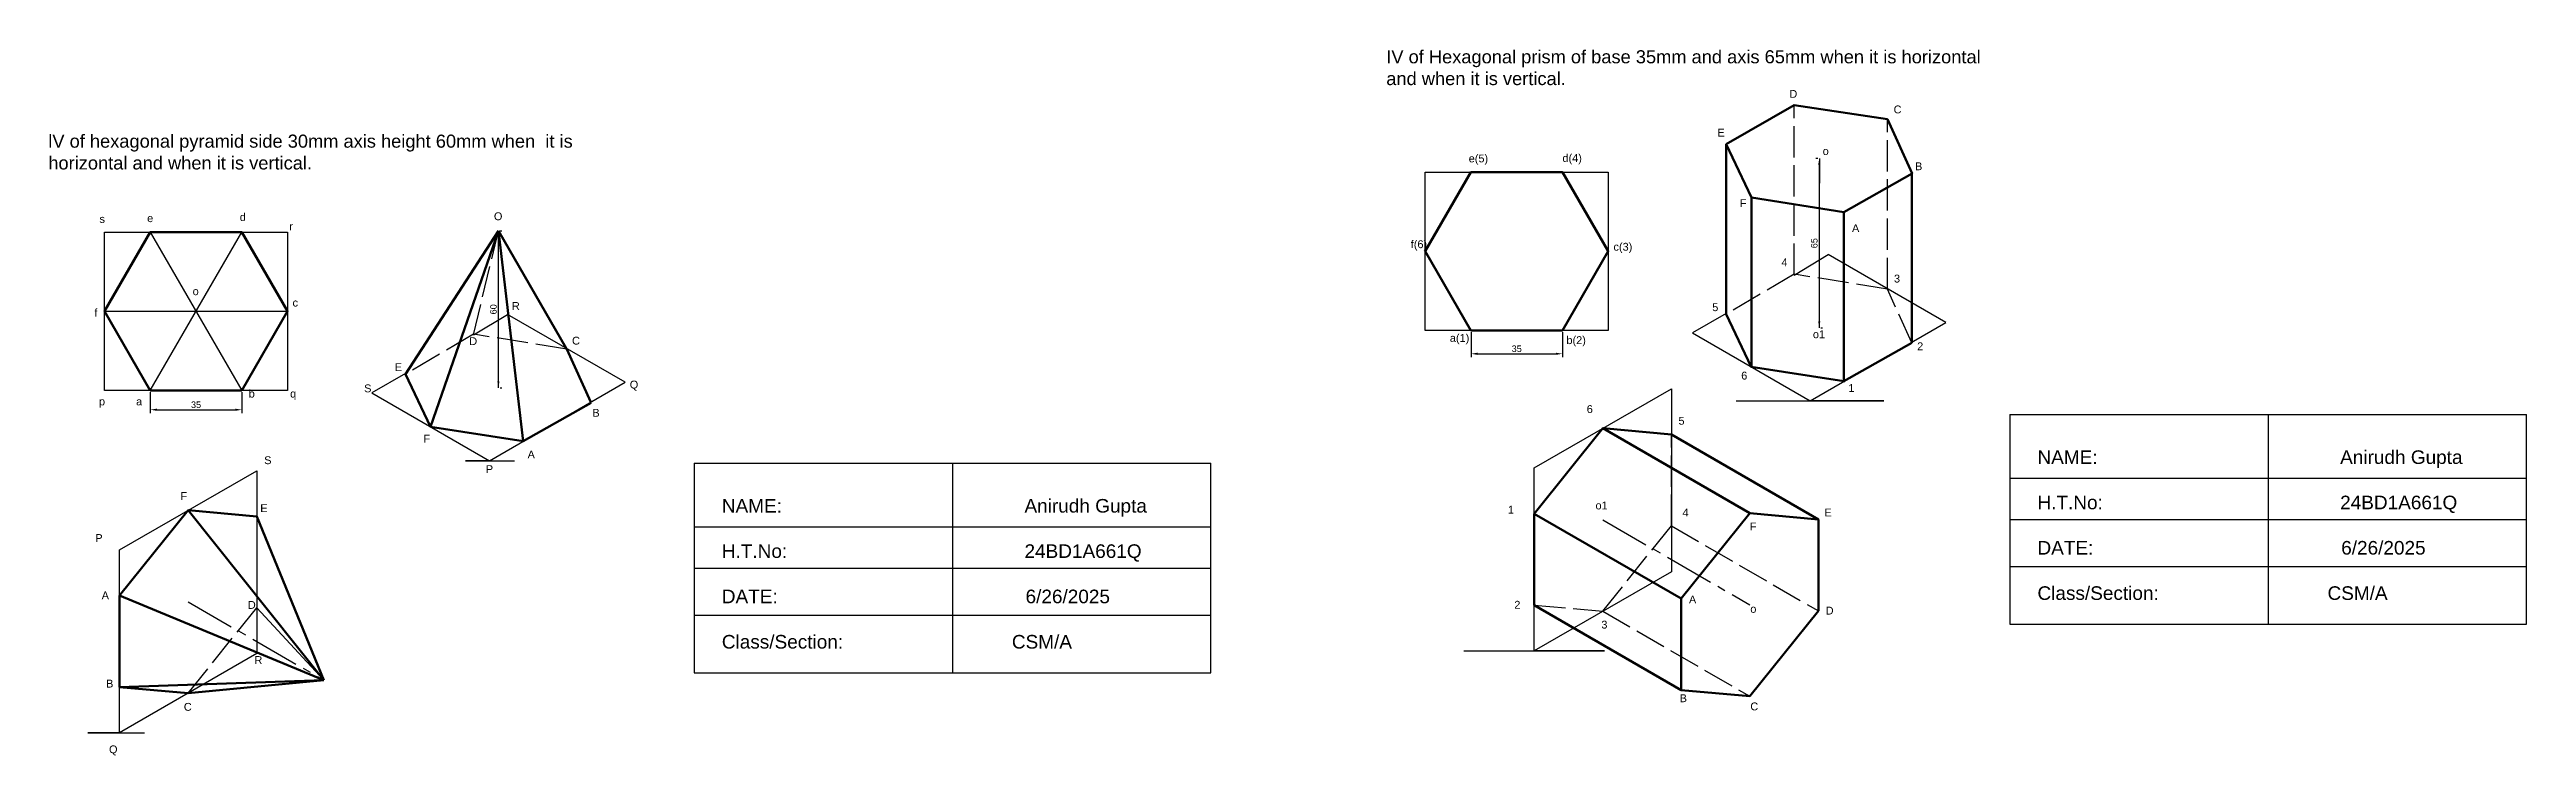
# Model space of a CAD drawing. Header units: millimetres. Extents: x 49 to 4311, y 158 to 1129.
# Drawn here: x 2784 to 3732, y 583 to 853 of the extents above; entities that cross this region are included whole.
import ezdxf

# ---------------------------------------------------------------- set-up
doc = ezdxf.new("R2010")
doc.units = ezdxf.units.MM
doc.header["$MEASUREMENT"] = 0
doc.header["$PDMODE"] = 34
doc.linetypes.add('ACAD_ISO02W100', pattern=[15, 12, -3])
doc.linetypes.add('CENTER2', pattern=[28.575, 19.05, -3.175, 3.175, -3.175])
doc.styles.get("Standard").update_dxf_attribs({"font": 'arial.ttf'})
doc.dimstyles.new('ISO-25', dxfattribs={"dimtxt": 2.5, "dimasz": 2.5, "dimexe": 1.25, "dimexo": 0.625, "dimtad": 1, "dimtxsty": 'Standard', "dimcen": 2.5, "dimadec": 0, "dimazin": 0, "dimtfac": 1, "dimtmove": 0, "dimatfit": 3, "dimfxl": 1, "dimarcsym": 0})

msp = doc.modelspace()

# ---------------------------------------------------------------- texts
for s, p in [('D', (3449.443, 834.944)), ('C', (3489.343, 828.989)), ('E', (3421.874, 820.126)), ('o', (3462.189, 813.064)), ('e(5)', (3326.709, 810.25)), ('d(4)', (3362.591, 810.389)), ('B', (3497.517, 807.248)), ('s', (2802.72, 787.085)), ('e', (2820.956, 787.396)), ('d', (2856.393, 787.81)), ('O', (2953.658, 788.128)), ('F', (3430.464, 793.123)), ('r', (2875.355, 784.289)), ('f(6)', (3304.543, 777.43)), ('c(3)', (3382.125, 776.461)), ('A', (3473.411, 783.567)), ('4', (3446.389, 770.506)), ('o', (2838.364, 759.432)), ('3', (3489.475, 764.275)), ('f', (2800.751, 751.25)), ('c', (2876.598, 755.082)), ('R', (2960.531, 753.807)), ('5', (3419.928, 753.335)), ('D', (2944.216, 740.343)), ('C', (2983.558, 740.535)), ('a(1)', (3319.505, 741.564)), ('b(2)', (3364.115, 740.733)), ('o1', (3458.449, 742.993)), ('2', (3498.341, 738.379)), ('E', (2915.709, 730.41)), ('6', (3431.011, 727.162)), ('b', (2859.812, 720.282)), ('q', (2875.666, 720.282)), ('S', (2903.999, 722.287)), ('Q', (3005.652, 723.738)), ('1', (3472.019, 722.454)), ('p', (2802.513, 717.278)), ('a', (2816.708, 717.278)), ('B', (2991.338, 712.955)), ('6', (3371.893, 714.357)), ('5', (3406.993, 709.888)), ('F', (2926.705, 703.04)), ('S', (2865.745, 694.797)), ('P', (2950.573, 691.389)), ('A', (2966.547, 696.988)), ('F', (2833.681, 681.112)), ('E', (2864.241, 676.445)), ('1', (3341.712, 675.852)), ('o1', (3375.247, 677.485)), ('4', (3408.558, 674.803)), ('E', (3462.884, 674.803)), ('P', (2801.108, 665.029)), ('F', (3434.268, 669.44)), ('A', (2803.548, 643.097)), ('D', (2859.481, 639.446)), ('2', (3344.171, 639.495)), ('A', (3411.017, 641.506)), ('o', (3434.492, 637.93)), ('D', (3463.332, 637.26)), ('3', (3377.483, 631.897)), ('R', (2862.022, 618.348)), ('B', (2805.242, 609.336)), ('B', (3407.44, 603.739)), ('C', (2834.994, 600.446)), ('C', (3434.492, 600.611)), ('Q', (2806.353, 584.182))]:
    msp.add_text(s, height=3).set_placement(p)
at = {"attachment_point": 1}
for s, width, gutter_width, insert, char_height in [('IV of Hexagonal prism of base 35mm and axis 65mm when it is horizontal and when it is vertical. ', 238.07713, 15, (3295.174, 853.14), 5), ('lV of hexagonal pyramid side 30mm axis height 60mm when  it is horizontal and when it is vertical. ', 202.3975, 15, (2783.125, 820.865), 5), ('NAME:                                              Anirudh Gupta\\P\\PH.T.No:                                             24BD1A661Q\\P\\PDATE:                                               6/26/2025\\P\\PClass/Section:                                CSM/A', 175.89946, 12.5, (3544.394, 700.075), 5.2), ('NAME:                                              Anirudh Gupta\\P\\PH.T.No:                                             24BD1A661Q\\P\\PDATE:                                               6/26/2025\\P\\PClass/Section:                                CSM/A', 175.89946, 12.5, (3040.886, 681.459), 5.2)]:
    msp.add_mtext_dynamic_manual_height_columns(s, width=width, gutter_width=gutter_width, heights=[0], dxfattribs=dict(at, insert=insert, char_height=char_height))

# ---------------------------------------------------------------- blocks, each defined once
blk = doc.blocks.new('*D41')
at = {"color": 0, "lineweight": -2, "transparency": 16777216}
for p, q in [((2822.17, 722.35), (2822.17, 714.36)), ((2857.17, 722.35), (2857.17, 714.36)), ((2824.67, 715.61), (2854.67, 715.61))]:
    blk.add_line(p, q, dxfattribs=at)
at = {"color": 0, "transparency": 16777216}
for points in [[(2824.67, 716.03), (2824.67, 715.2), (2822.17, 715.61)], [(2854.67, 716.03), (2854.67, 715.2), (2857.17, 715.61)]]:
    blk.add_solid(points, dxfattribs=at)
at = {"layer": 'Defpoints', "color": 0, "transparency": 16777216}
for p in [(2822.17, 722.98), (2857.17, 722.98), (2857.17, 715.61)]:
    blk.add_point(p, dxfattribs=at)
at = {"color": 0, "transparency": 16777216, "insert": (2839.67, 717.51), "char_height": 2.5, "attachment_point": 5}
blk.add_mtext('35', dxfattribs=at)
blk = doc.blocks.new('*D42')
at = {"color": 0, "lineweight": -2, "transparency": 16777216}
for p, q in [((2955.38, 726.52), (2955.38, 781.52)), ((2956.01, 784.02), (2956.63, 784.02)), ((2956.01, 724.02), (2956.63, 724.02))]:
    blk.add_line(p, q, dxfattribs=at)
at = {"color": 0, "transparency": 16777216}
for points in [[(2954.97, 781.52), (2955.8, 781.52), (2955.38, 784.02)], [(2954.97, 726.52), (2955.8, 726.52), (2955.38, 724.02)]]:
    blk.add_solid(points, dxfattribs=at)
at = {"layer": 'Defpoints', "color": 0, "transparency": 16777216}
for p in [(2955.38, 784.02), (2955.38, 784.02), (2955.38, 724.02)]:
    blk.add_point(p, dxfattribs=at)
at = {"color": 0, "transparency": 16777216, "insert": (2953.48, 754.02), "char_height": 2.5, "attachment_point": 5, "rotation": 90}
blk.add_mtext('60', dxfattribs=at)
blk = doc.blocks.new('*D43')
at = {"color": 0, "lineweight": -2, "transparency": 16777216}
for p, q in [((3327.6, 745.3), (3327.6, 735.77)), ((3362.6, 745.3), (3362.6, 735.77)), ((3330.1, 737.02), (3360.1, 737.02))]:
    blk.add_line(p, q, dxfattribs=at)
at = {"color": 0, "transparency": 16777216}
for points in [[(3330.1, 737.44), (3330.1, 736.61), (3327.6, 737.02)], [(3360.1, 737.44), (3360.1, 736.61), (3362.6, 737.02)]]:
    blk.add_solid(points, dxfattribs=at)
at = {"layer": 'Defpoints', "color": 0, "transparency": 16777216}
for p in [(3327.6, 745.92), (3362.6, 745.92), (3362.6, 737.02)]:
    blk.add_point(p, dxfattribs=at)
at = {"color": 0, "transparency": 16777216, "insert": (3345.1, 738.93), "char_height": 2.5, "attachment_point": 5}
blk.add_mtext('35', dxfattribs=at)
blk = doc.blocks.new('*D44')
at = {"color": 0, "lineweight": -2, "transparency": 16777216}
for p, q in [((3460.31, 811.71), (3459.63, 811.71)), ((3460.88, 809.21), (3460.88, 749.46)), ((3461.44, 746.96), (3462.13, 746.96))]:
    blk.add_line(p, q, dxfattribs=at)
at = {"color": 0, "transparency": 16777216}
for points in [[(3460.46, 809.21), (3461.3, 809.21), (3460.88, 811.71)], [(3460.46, 749.46), (3461.3, 749.46), (3460.88, 746.96)]]:
    blk.add_solid(points, dxfattribs=at)
at = {"layer": 'Defpoints', "color": 0, "transparency": 16777216}
for p in [(3460.93, 811.71), (3460.82, 746.96), (3460.88, 746.96)]:
    blk.add_point(p, dxfattribs=at)
at = {"color": 0, "transparency": 16777216, "insert": (3458.98, 779.33), "char_height": 2.5, "attachment_point": 5, "rotation": 90}
blk.add_mtext('65', dxfattribs=at)

# ---------------------------------------------------------------- dimensions: what is measured, and where the dimension line sits
dim = msp.add_linear_dim(base=(3460.878, 746.96), p1=(3460.931, 811.708), p2=(3460.817, 746.96), angle=90, text='65', dimstyle='ISO-25')
dim.commit()
dim.dimension.update_dxf_attribs({"geometry": '*D44', "text_midpoint": (3458.977, 779.334)})
dim = msp.add_linear_dim(base=(2955.384, 784.015), p1=(2955.384, 724.015), p2=(2955.384, 784.015), angle=90, dimstyle='ISO-25')
dim.commit()
dim.dimension.update_dxf_attribs({"geometry": '*D42', "text_midpoint": (2953.482, 754.015)})
for base, p1, p2, picture, middle in [((3362.599, 737.023), (3327.599, 745.922), (3362.599, 745.922), '*D43', (3345.099, 738.925)), ((2857.166, 715.612), (2822.166, 722.977), (2857.166, 722.977), '*D41', (2839.666, 717.514))]:
    dim = msp.add_linear_dim(base=base, p1=p1, p2=p2, dimstyle='ISO-25')
    dim.commit()
    dim.dimension.update_dxf_attribs({"geometry": picture, "text_midpoint": middle})

# ---------------------------------------------------------------- linework, layer by layer
at = {"linetype": 'ACAD_ISO02W100'}
for p, q in [((3451.247, 767.153), (3451.247, 832.153)), ((3486.945, 761.783), (3486.945, 826.783)), ((2945.814, 744.208), (2955.384, 784.015)), ((3451.247, 767.47), (3425.269, 752.155)), ((3486.945, 761.783), (3451.247, 767.47)), ((3496.265, 741.184), (3486.945, 761.783)), ((2945.814, 744.525), (2919.837, 729.21)), ((2981.512, 738.838), (2945.814, 744.525)), ((2990.832, 718.239), (2981.512, 738.838)), ((3404.269, 671.162), (3404.269, 706.162)), ((3378.02, 638.507), (3404.269, 671.162)), ((3404.269, 671.162), (3460.561, 638.662)), ((2836.625, 607.148), (2862.875, 639.803)), ((3351.771, 640.852), (3378.02, 638.507)), ((3378.02, 638.507), (3434.312, 606.007))]:
    msp.add_line(p, q, dxfattribs=at)
at = {"lineweight": 80}
for p, q in [((3425.269, 752.155), (3425.269, 817.155)), ((3496.265, 741.184), (3496.265, 806.184)), ((3434.983, 731.783), (3434.983, 796.783)), ((3470.268, 726.175), (3470.268, 791.175)), ((3425.269, 752.155), (3434.869, 732.034)), ((3470.268, 726.492), (3496.265, 741.184)), ((3434.869, 732.034), (3470.268, 726.492)), ((2919.837, 729.21), (2929.436, 709.089)), ((2964.835, 703.547), (2990.832, 718.239)), ((2929.436, 709.089), (2964.835, 703.547)), ((3378.02, 708.507), (3351.771, 675.852)), ((3404.269, 706.162), (3378.02, 708.507)), ((3378.02, 708.507), (3434.312, 676.007)), ((3404.269, 706.162), (3460.561, 673.662)), ((2836.625, 677.148), (2810.376, 644.493)), ((2862.875, 674.803), (2836.625, 677.148)), ((3351.771, 675.852), (3351.771, 640.852)), ((3351.771, 675.852), (3408.062, 643.352)), ((3434.312, 676.007), (3408.062, 643.352)), ((3460.561, 673.662), (3434.312, 676.007)), ((3460.561, 638.662), (3460.561, 673.662)), ((2810.376, 644.493), (2810.376, 609.493)), ((3351.771, 640.852), (3408.062, 608.352)), ((3408.062, 643.352), (3408.062, 608.352)), ((3434.312, 606.007), (3460.561, 638.662)), ((3408.062, 608.352), (3434.312, 606.007))]:
    msp.add_line(p, q, dxfattribs=at)
for p, q in [((3310.099, 745.922), (3310.099, 806.544)), ((3310.099, 806.544), (3380.099, 806.544)), ((3380.099, 806.544), (3380.099, 745.922)), ((2804.666, 722.977), (2804.666, 783.599)), ((2804.666, 783.599), (2874.666, 783.599)), ((2822.166, 783.599), (2857.166, 722.977)), ((2822.166, 722.977), (2857.166, 783.599)), ((2874.666, 783.599), (2874.666, 722.977)), ((2955.384, 784.015), (2981.512, 738.838)), ((3451.247, 767.153), (3464.331, 775.024)), ((3509.33, 749.044), (3464.331, 775.024)), ((2804.666, 753.288), (2874.666, 753.288)), ((2945.814, 744.208), (2958.898, 752.079)), ((3003.897, 726.099), (2958.898, 752.079)), ((3425.269, 752.472), (3412.37, 745.024)), ((3457.368, 719.044), (3509.33, 749.044)), ((3327.599, 745.922), (3310.099, 745.922)), ((3380.099, 745.922), (3362.599, 745.922)), ((3412.37, 745.024), (3457.368, 719.044)), ((2822.166, 722.977), (2804.666, 722.977)), ((2857.166, 722.977), (2822.166, 722.977)), ((2874.666, 722.977), (2857.166, 722.977)), ((2919.837, 729.527), (2906.937, 722.079)), ((2906.937, 722.079), (2951.936, 696.099)), ((2951.936, 696.099), (3003.897, 726.099)), ((3351.771, 693.352), (3404.269, 723.662)), ((3404.269, 723.662), (3404.269, 653.662)), ((3429.083, 719.044), (3485.654, 719.044)), ((3485.654, 719.044), (3457.368, 719.044)), ((3533.865, 713.728), (3533.865, 633.539)), ((3533.865, 713.728), (3731.533, 713.728)), ((3632.699, 713.728), (3632.699, 633.539)), ((3731.533, 633.539), (3731.533, 713.728)), ((2810.376, 661.993), (2862.875, 692.303)), ((2862.875, 692.303), (2862.875, 622.303)), ((2951.936, 696.099), (2942.733, 696.099)), ((2942.733, 696.099), (2961.488, 696.099)), ((3030.357, 695.111), (3030.357, 614.923)), ((3030.357, 695.111), (3228.025, 695.111)), ((3129.191, 695.111), (3129.191, 614.923)), ((3228.025, 614.923), (3228.025, 695.111)), ((3351.771, 623.352), (3351.771, 693.352)), ((3533.865, 689.371), (3731.533, 689.371)), ((3351.771, 675.852), (3351.771, 640.852)), ((3533.865, 673.633), (3731.533, 673.633)), ((3030.357, 670.755), (3228.025, 670.755)), ((2810.376, 591.993), (2810.376, 661.993)), ((3030.357, 655.017), (3228.025, 655.017)), ((3533.865, 655.647), (3731.533, 655.647)), ((3404.269, 653.662), (3351.771, 623.352)), ((2862.875, 639.803), (2888.587, 612.148)), ((3030.357, 637.031), (3228.025, 637.031)), ((3533.865, 633.539), (3731.533, 633.539)), ((2862.875, 622.303), (2810.376, 591.993)), ((3324.812, 623.352), (3378.729, 623.352)), ((3378.729, 623.352), (3351.771, 623.352)), ((3030.357, 614.923), (3228.025, 614.923)), ((2810.376, 591.993), (2798.311, 591.993)), ((2798.311, 591.993), (2819.921, 591.993))]:
    msp.add_line(p, q)
at = {"linetype": 'CENTER2'}
for p, q in [((3460.931, 811.708), (3460.817, 746.96)), ((2955.384, 724.015), (2955.384, 784.015)), ((3378.02, 673.507), (3434.312, 641.007)), ((2836.625, 642.148), (2888.587, 612.148))]:
    msp.add_line(p, q, dxfattribs=at)
at = {"lineweight": 70}
for p, q in [((2955.384, 784.015), (2919.837, 729.21)), ((2929.436, 709.089), (2955.384, 784.015)), ((2955.384, 784.015), (2964.835, 703.547)), ((2955.384, 784.015), (2981.35, 739.117)), ((2836.625, 677.148), (2888.587, 612.148)), ((2862.875, 674.803), (2888.587, 612.148)), ((2810.376, 644.493), (2888.587, 612.148)), ((2810.376, 609.493), (2888.587, 612.148)), ((2810.376, 609.493), (2836.625, 607.148)), ((2836.625, 607.148), (2888.587, 612.148))]:
    msp.add_line(p, q, dxfattribs=at)
at = {"lineweight": 60}
msp.add_line((2990.718, 718.491), (2981.512, 738.838), dxfattribs=at)
at = {"lineweight": 80}
msp.add_lwpolyline([(3470.268, 791.175), (3496.379, 805.932), (3486.945, 826.783), (3451.247, 832.153), (3425.269, 817.155), (3434.983, 796.783), (3470.268, 791.175)], dxfattribs=at)
for points in [[(3327.599, 745.922), (3362.599, 745.922), (3380.099, 776.233), (3362.599, 806.544), (3327.599, 806.544), (3310.099, 776.233)], [(2822.166, 722.977), (2857.166, 722.977), (2874.666, 753.288), (2857.166, 783.599), (2822.166, 783.599), (2804.666, 753.288)]]:
    msp.add_lwpolyline(points, close=True, dxfattribs=at)

msp.set_redraw_order([(e.dxf.handle, doc.entitydb.next_handle()) for e in msp.query("TEXT MTEXT ATTDEF DIMENSION ARC_DIMENSION")])  # texts and dimensions are drawn at this point

doc.saveas('drawing.dxf')
